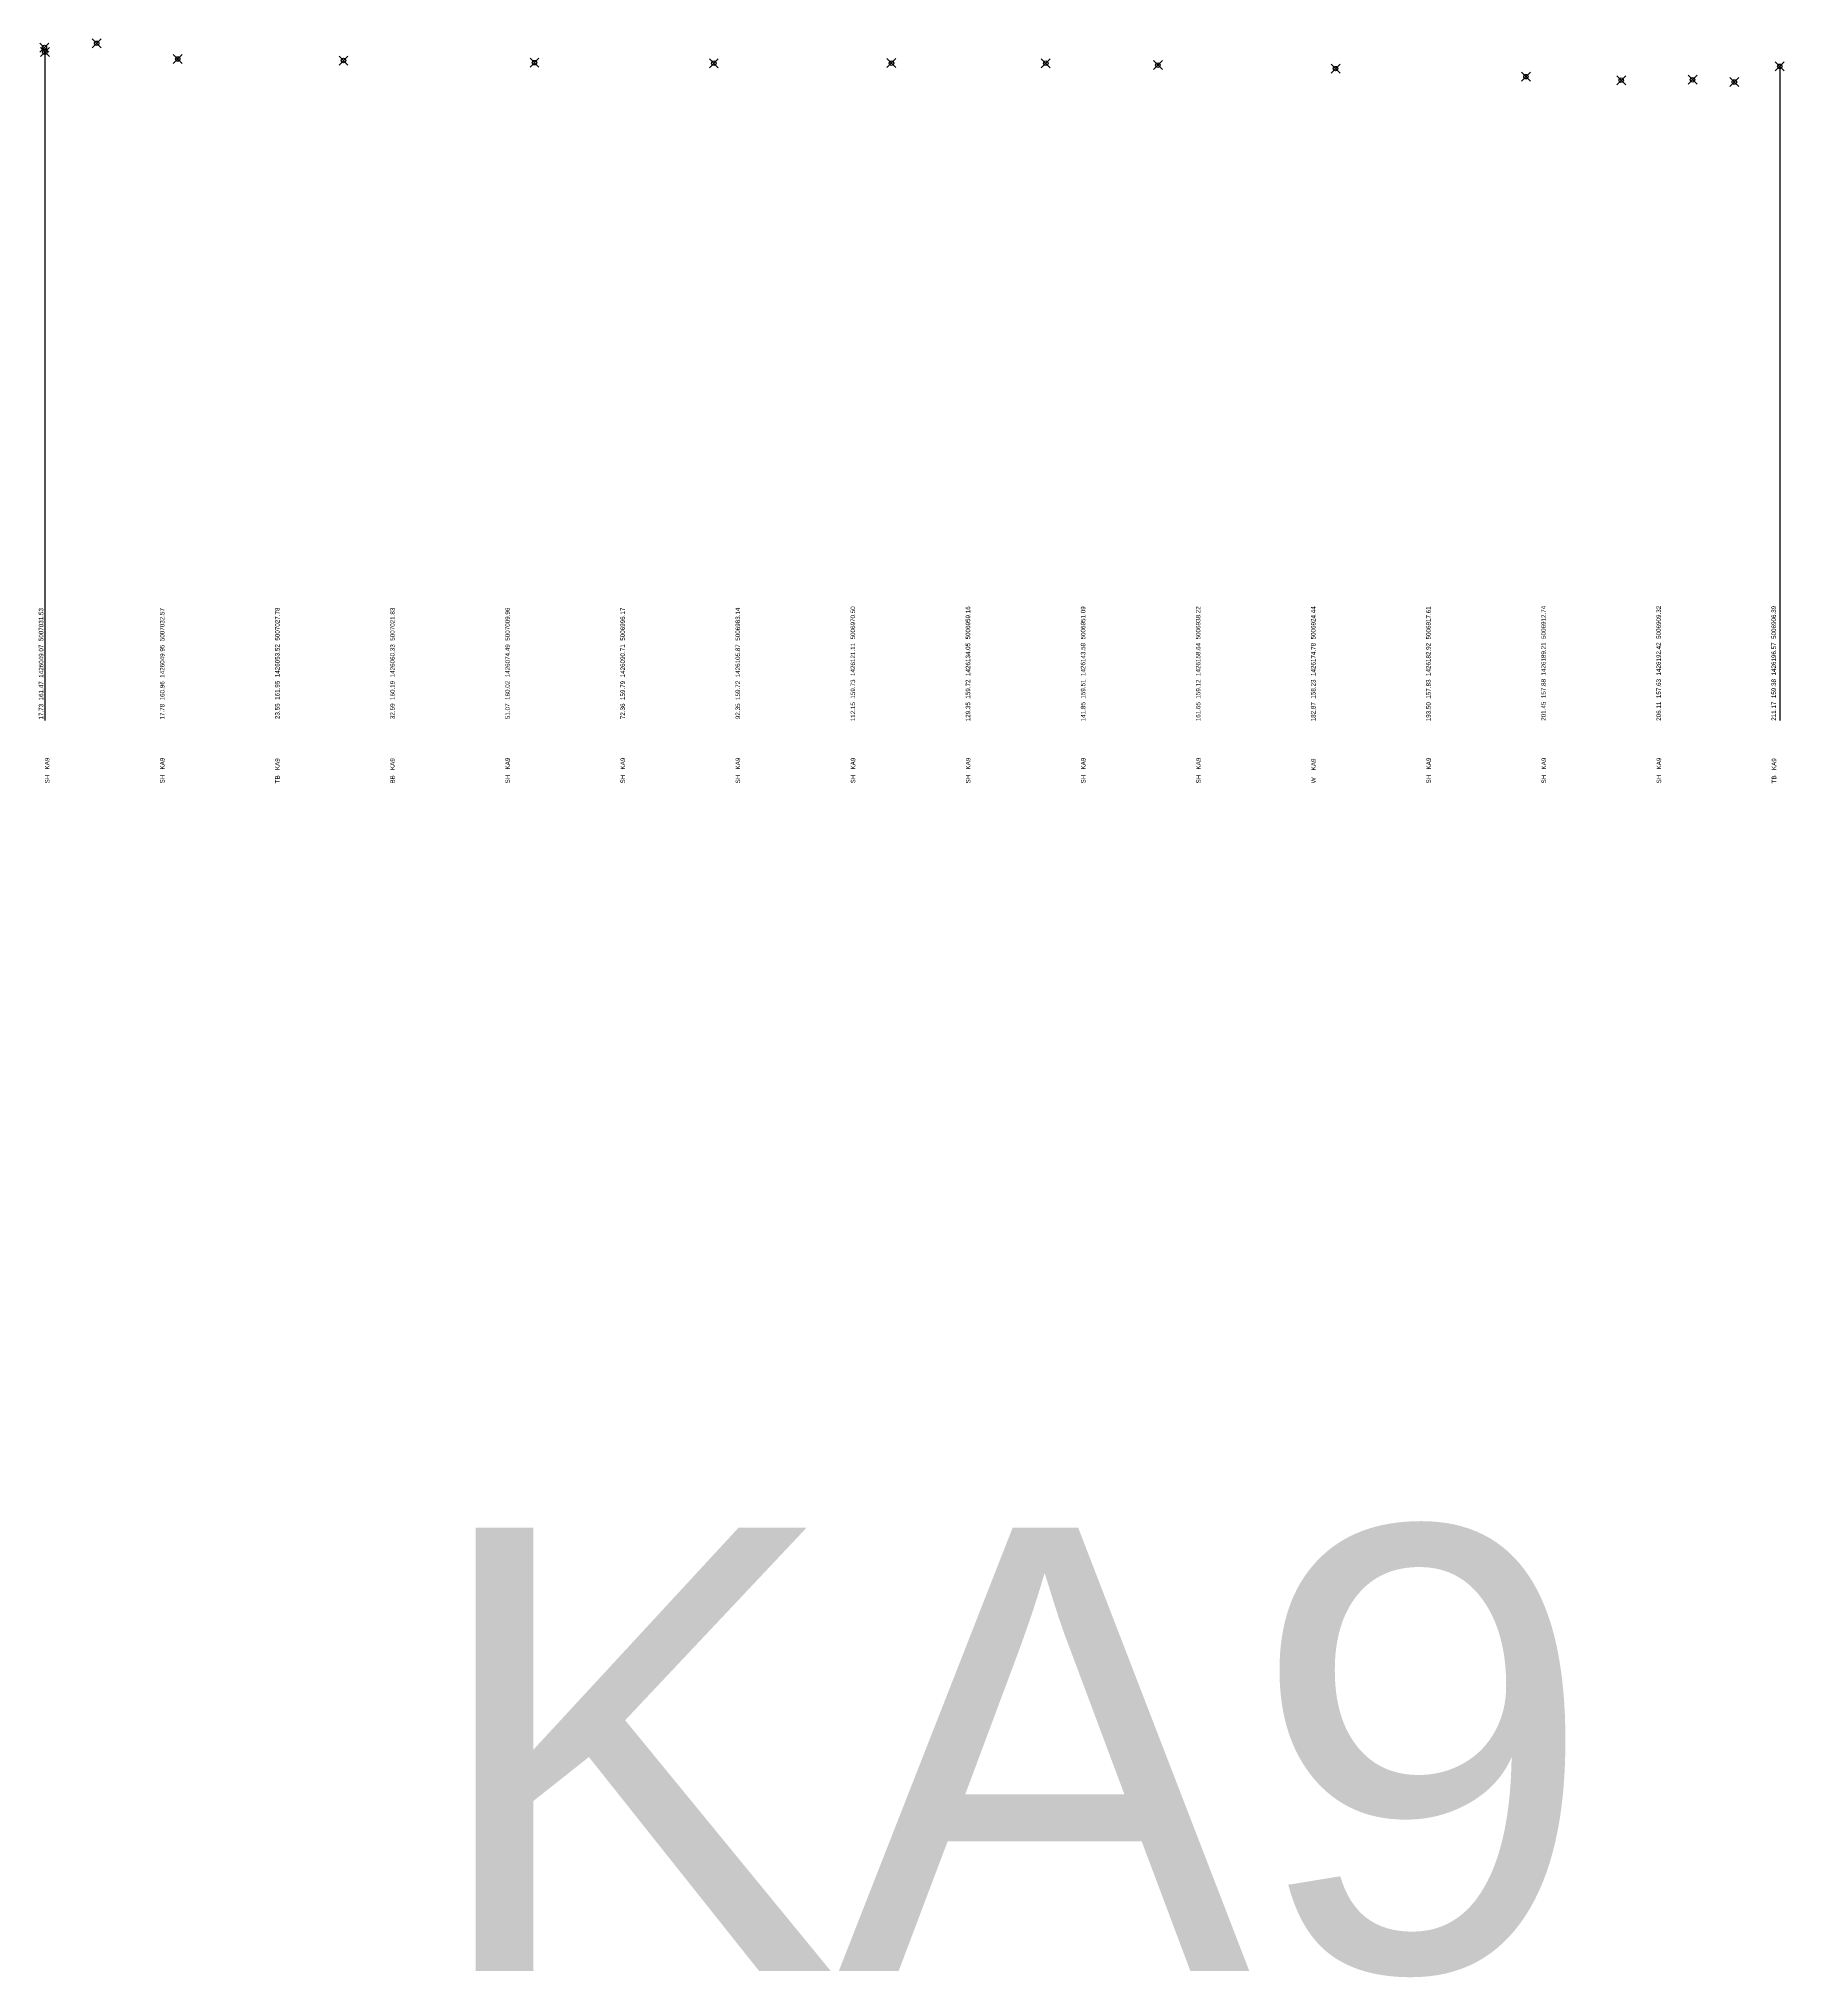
# Model space of a CAD drawing. Header units: millimetres. Extents: x -6058346 to 80050500, y -1699923 to 1425285630.
# Drawn here: x -2018814 to -1824250, y -53596 to 162447 of the extents above; entities that cross this region are included whole.
import ezdxf

# ---------------------------------------------------------------- set-up
doc = ezdxf.new("R2010")
doc.units = ezdxf.units.MM
doc.header["$PDMODE"] = 35
doc.header["$PDSIZE"] = 500
doc.styles.get("Standard").update_dxf_attribs({"font": 'arial.ttf'})

msp = doc.modelspace()

# ---------------------------------------------------------------- linework, layer by layer
for p, q in [((-2018133.547, 160957), (-2018133.547, 86454.743)), ((-1824750.09, 159377), (-1824750.09, 86454.743))]:
    msp.add_line(p, q)
for p in [(-2012363.614, 161947), (-2018182.941, 161467), (-2018133.547, 160957), (-2003321.173, 160188), (-1984844.658, 160019), (-1963554.934, 159790), (-1943565.045, 159721), (-1923766.738, 159732), (-1906562.981, 159723), (-1894067.579, 159513), (-1824750.09, 159377), (-1874265.122, 159124), (-1853042.793, 158225), (-1842417.224, 157826), (-1834470.45, 157876), (-1829809.644, 157626)]:
    msp.add_point(p)

# ---------------------------------------------------------------- texts
for s, p in [(' 17.73  161.47  1426049.07  5007031.53', (-2018306.272, 86378.686)), (' 17.78  160.96  1426049.95  5007032.57', (-2004800.877, 86378.686)), (' 23.55  161.95  1426053.52  5007027.78', (-1991970.253, 86434.28)), (' 32.59  160.19  1426060.33  5007021.83', (-1979139.629, 86425.412)), (' 51.07  160.02  1426074.49  5007009.96', (-1966309.005, 86425.753)), (' 72.36  159.79  1426090.71  5006996.17', (-1953478.722, 86421.66)), (' 92.35  159.72  1426105.87  5006983.14', (-1940648.098, 86425.753)), ('112.15  159.73  1426121.11  5006970.50', (-1927817.474, 86378.686)), ('129.35  159.72  1426134.05  5006959.16', (-1914986.85, 86378.686)), ('141.85  159.51  1426143.59  5006951.09', (-1902156.225, 86378.686)), ('161.65  159.12  1426158.64  5006938.22', (-1889325.601, 86378.686)), ('182.87  158.23  1426174.78  5006924.44', (-1876494.977, 86378.686)), ('193.50  157.83  1426182.92  5006917.61', (-1863664.353, 86378.686)), ('201.45  157.88  1426189.21  5006912.74', (-1850833.729, 86434.28)), ('206.11  157.63  1426192.42  5006909.32', (-1838003.446, 86434.28)), ('211.17  159.38  1426196.57  5006906.39', (-1825172.822, 86434.28)), ('SH   KA9', (-2017625.02, 79451.644)), ('SH   KA9', (-2004791.06, 79451.644)), ('TB   KA9', (-1991963.58, 79466.651)), ('BB   KA9', (-1979136.1, 79431.863)), ('SH   KA9', (-1966302.139, 79451.644)), ('SH   KA9', (-1953468.179, 79451.644)), ('SH   KA9', (-1940634.218, 79451.644)), ('SH   KA9', (-1927800.258, 79451.644)), ('SH   KA9', (-1914966.297, 79451.644)), ('SH   KA9', (-1902132.337, 79451.644)), ('SH   KA9', (-1889298.376, 79451.644)), ('W    KA9', (-1876470.896, 79474.496)), ('SH   KA9', (-1863636.936, 79451.644)), ('SH   KA9', (-1850802.975, 79451.644)), ('SH   KA9', (-1837969.015, 79451.644)), ('TB   KA9', (-1825141.535, 79466.651))]:
    msp.add_text(s, height=500, rotation=90).set_placement(p)
at = {"color": 7, "linetype": 'Continuous', "lineweight": 0}
msp.add_text('KA9', height=49394.4947, dxfattribs=at).set_placement((-1975784.819, -52895.095))

doc.saveas('drawing.dxf')
